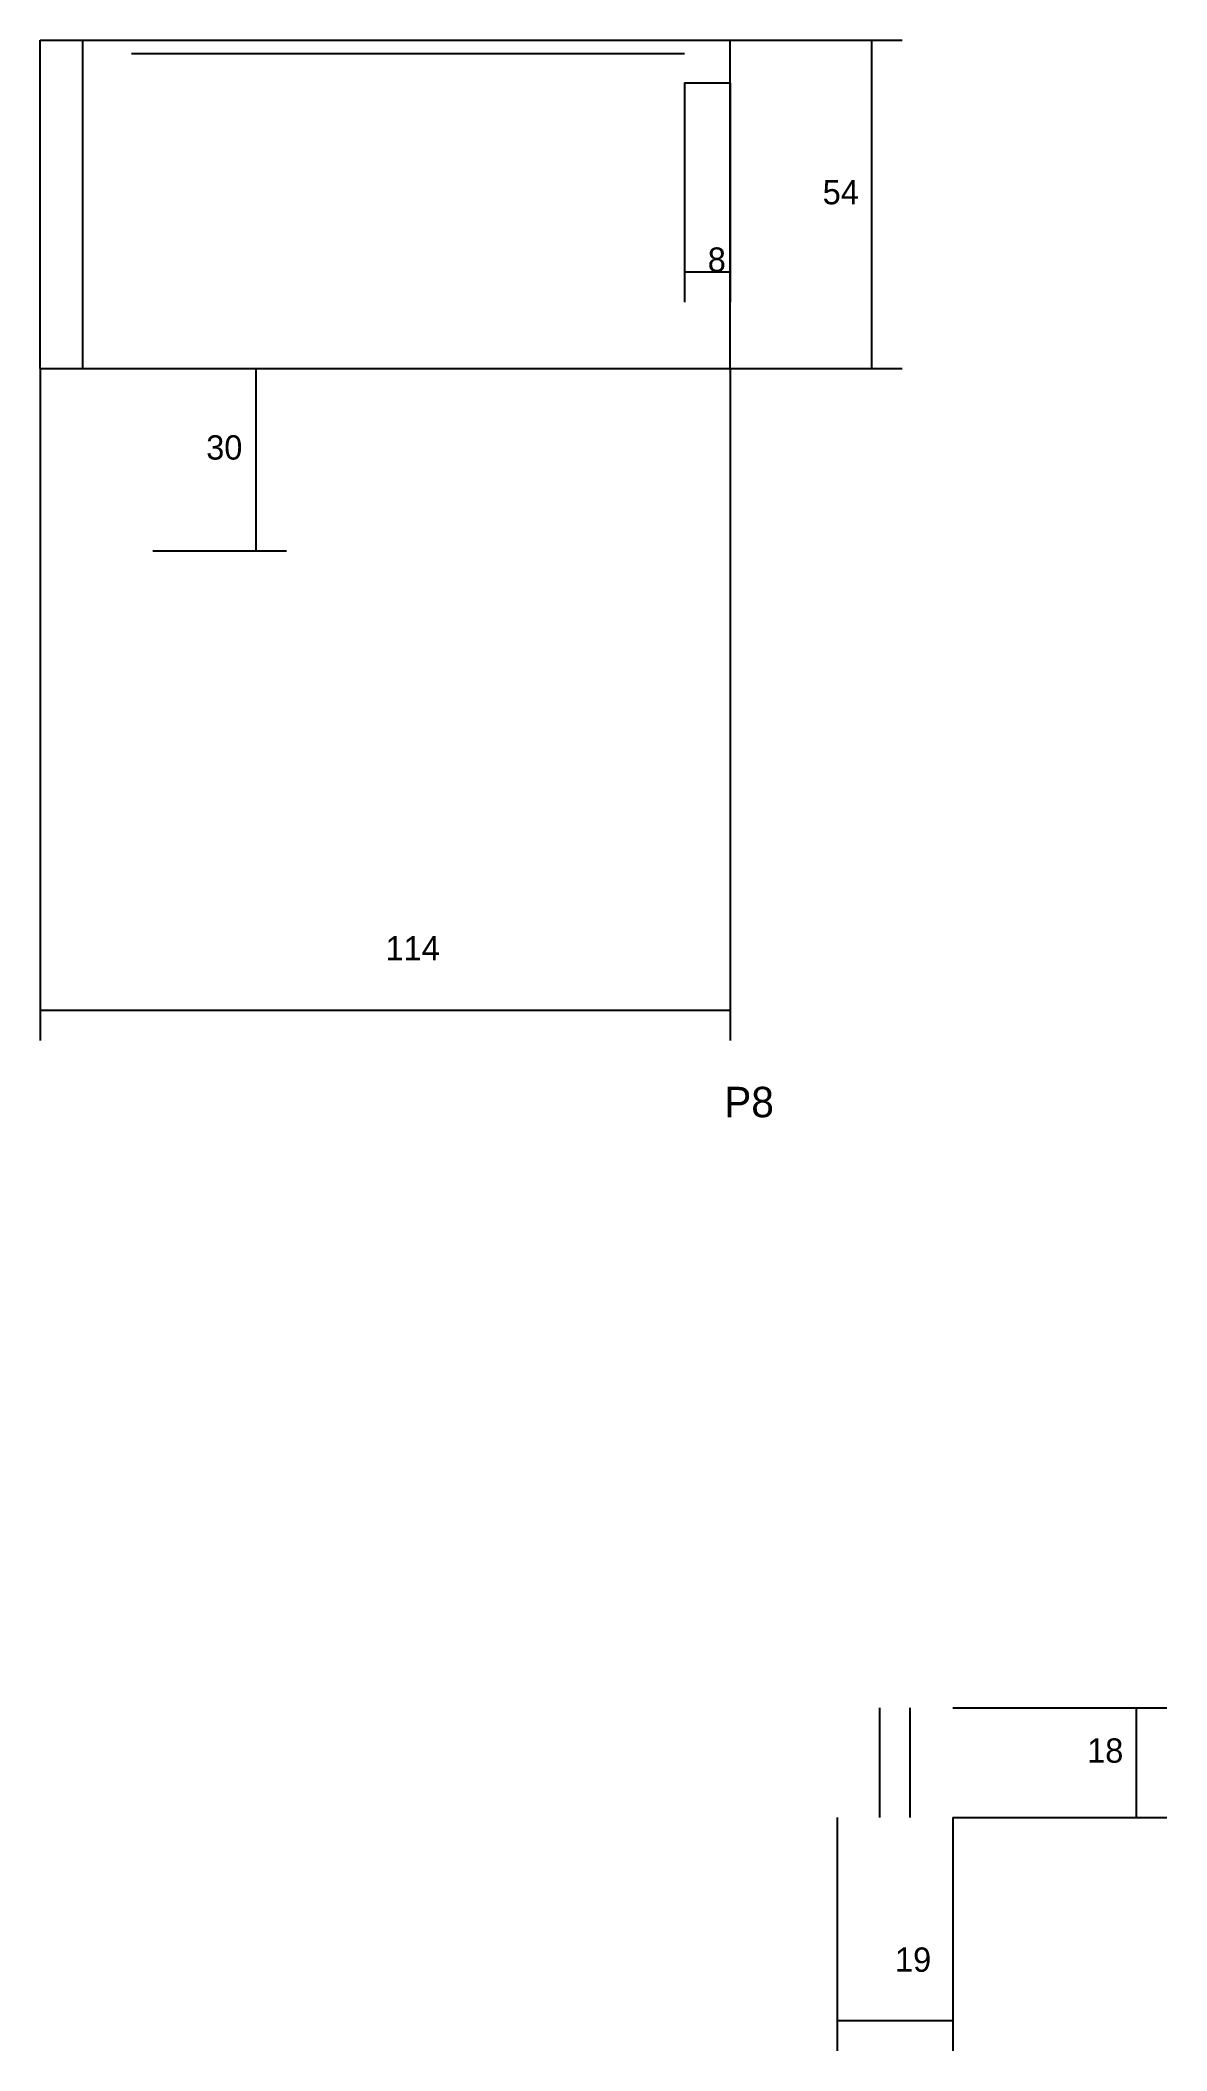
# Model space of a CAD drawing. Header units: metres. Extents: x -2848 to 21926, y -45195 to 1016.
# Drawn here: x 7222.2 to 7407.5, y -33339.5 to -33008.7 of the extents above; entities that cross this region are included whole.
import ezdxf

# ---------------------------------------------------------------- set-up
doc = ezdxf.new("R2010")
doc.units = ezdxf.units.M
for name, color, linetype in [('COTA', 4, 'Continuous'), ('NOMENCLATURA', 7, 'Continuous'), ('Painéis', 200, 'Continuous'), ('SARR_2.2x7', 40, 'Continuous')]:
    doc.layers.add(name, color=color, linetype=linetype)

msp = doc.modelspace()

# ---------------------------------------------------------------- texts
at = {"layer": 'COTA'}
for s, p in [('54', (7350.9, -33035.7)), ('8', (7332, -33046.8)), ('30', (7249.5, -33077.7)), ('114', (7279, -33160.1)), ('18', (7394.4, -33292.1)), ('19', (7362.8, -33326.5))]:
    msp.add_text(s, height=4, dxfattribs=at).set_placement(p)
at = {"layer": 'NOMENCLATURA'}
msp.add_text('P8', height=5, dxfattribs=at).set_placement((7334.7, -33185.9))

# ---------------------------------------------------------------- linework, layer by layer
at = {"layer": 'COTA'}
for p, q in [((7335.7, -33008.7), (7364, -33008.7)), ((7359, -33062.7), (7359, -33008.7)), ((7328.2, -33015.7), (7328.2, -33051.8)), ((7335.7, -33015.7), (7335.7, -33051.8)), ((7328.2, -33046.8), (7335.7, -33046.8)), ((7222.2, -33062.7), (7222.2, -33173.3)), ((7240.7, -33062.7), (7262.7, -33062.7)), ((7257.7, -33092.7), (7257.7, -33062.7)), ((7335.7, -33062.7), (7335.7, -33173.3)), ((7335.7, -33062.7), (7364, -33062.7)), ((7240.7, -33092.7), (7262.7, -33092.7)), ((7222.2, -33168.3), (7335.7, -33168.3)), ((7372.3, -33283.1), (7407.5, -33283.1)), ((7402.5, -33301.1), (7402.5, -33283.1)), ((7353.3, -33301.1), (7353.3, -33339.5)), ((7372.3, -33301.1), (7372.3, -33339.5)), ((7372.3, -33301.1), (7407.5, -33301.1)), ((7353.3, -33334.5), (7372.3, -33334.5))]:
    msp.add_line(p, q, dxfattribs=at)
at = {"layer": 'Painéis'}
for p, q in [((7222.2, -33008.7), (7335.7, -33008.7)), ((7222.2, -33062.7), (7222.2, -33008.7)), ((7335.7, -33062.7), (7335.7, -33008.7)), ((7222.2, -33062.7), (7335.7, -33062.7))]:
    msp.add_line(p, q, dxfattribs=at)
at = {"layer": 'SARR_2.2x7'}
for p, q in [((7229.2, -33062.7), (7229.2, -33008.7)), ((7237.2, -33010.9), (7328.2, -33010.9)), ((7328.2, -33015.7), (7335.7, -33015.7)), ((7360.3, -33301.1), (7360.3, -33283.1)), ((7365.3, -33301.1), (7365.3, -33283.1))]:
    msp.add_line(p, q, dxfattribs=at)

msp.set_redraw_order([(e.dxf.handle, doc.entitydb.next_handle()) for e in msp.query("TEXT MTEXT ATTDEF DIMENSION ARC_DIMENSION")])  # texts and dimensions are drawn at this point

doc.saveas('drawing.dxf')
